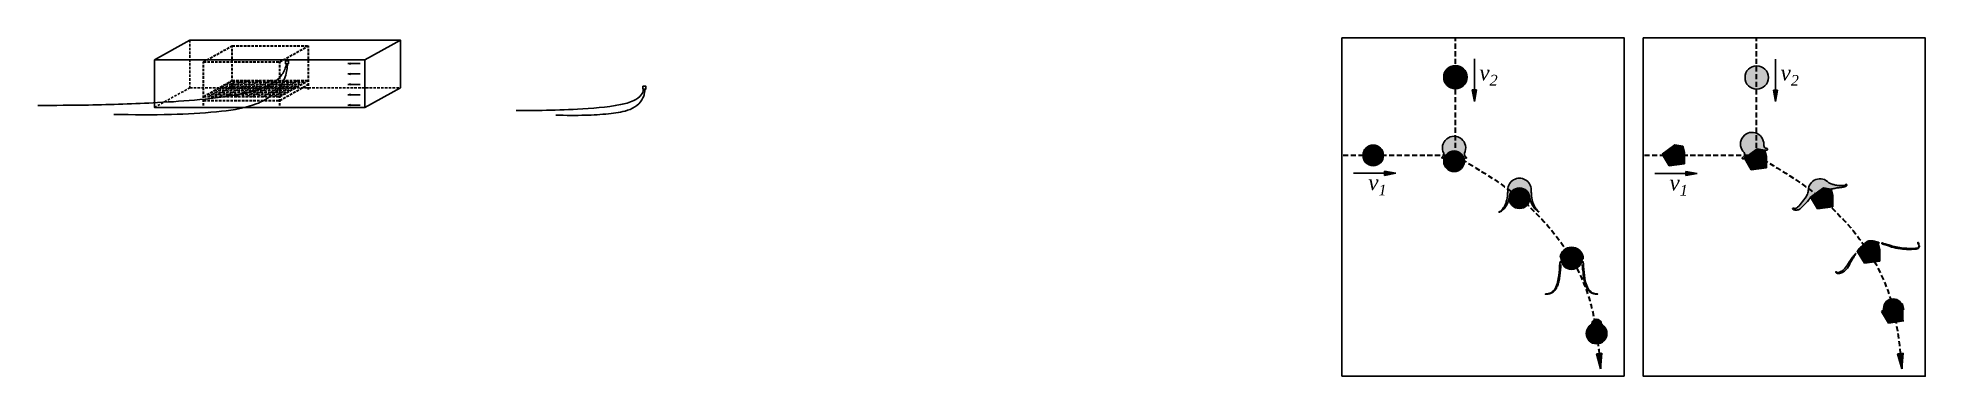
# Model space of a CAD drawing. Header units: millimetres. Extents: x -168 to 2937, y -666 to 1342.
# Drawn here: x -168 to 1684, y -217 to 115 of the extents above; entities that cross this region are included whole.
import ezdxf

# ---------------------------------------------------------------- set-up
doc = ezdxf.new("R2010")
doc.units = ezdxf.units.MM
doc.linetypes.add('CENTER', pattern=[2, 1.25, -0.25, 0.25, -0.25])
doc.linetypes.add('DASHED', pattern=[0.75, 0.5, -0.25])
doc.styles.add('说明', font='', dxfattribs={"height": 3})
doc.styles.get('说明').set_extended_font_data('SimSun')

msp = doc.modelspace()

# ---------------------------------------------------------------- texts
at = {"ltscale": 5, "char_height": 15, "attachment_point": 1, "style": '说明'}
for s, insert in [('\\A1;{\\fTimes New Roman|b0|i1|c0|p18;v\\fTimes New Roman|b0|i1|c186|p18;\\H0.7x;\\S^ 2;}', (1246.26413976799, 88.24180870275055)), ('\\A1;{\\fTimes New Roman|b0|i1|c0|p18;v\\fTimes New Roman|b0|i1|c186|p18;\\H0.7x;\\S^ 2;}', (1541.738695066361, 88.03048489680273)), ('\\A1;{\\fTimes New Roman|b0|i1|c0|p18;v\\H0.7x;\\S^ 1;}', (1137.286200296744, -19.65973965048943)), ('\\A1;{\\fTimes New Roman|b0|i1|c0|p18;v\\H0.7x;\\S^ 1;}', (1432.760755595115, -19.87106345643724))]:
    msp.add_mtext_dynamic_manual_height_columns(s, width=58.52361568734432, gutter_width=15, heights=[0], dxfattribs=dict(at, insert=insert))

# ---------------------------------------------------------------- hatches: boundary and pattern name
for color, points in [(256, [(136.273162167924, 89.62621824291519), (138.7681830021109, 89.62621824291519), (138.7681830021109, 90.07467754495896)]), (256, [(138.7681830021109, 89.17775894087141), (136.273162167924, 89.62621824291519), (138.7681830021109, 89.62621824291519)]), (256, [(136.273162167924, 79.45353776362528), (138.7681830021109, 79.45353776362528), (138.7681830021109, 79.90199706566905)]), (256, [(138.7681830021109, 79.0050784615815), (136.273162167924, 79.45353776362528), (138.7681830021109, 79.45353776362528)]), (256, [(136.273162167924, 69.28085728433537), (138.7681830021109, 69.28085728433537), (138.7681830021109, 69.72931658637914)]), (256, [(138.7681830021109, 68.8323979822916), (136.273162167924, 69.28085728433537), (138.7681830021109, 69.28085728433537)]), (256, [(136.273162167924, 59.10817680504546), (138.7681830021109, 59.10817680504546), (138.7681830021109, 59.55663610708923)]), (256, [(138.7681830021109, 58.65971750300169), (136.273162167924, 59.10817680504546), (138.7681830021109, 59.10817680504546)]), (7, [(1241.349788008998, 52.55176302178823), (1241.349788008998, 63.77935677562981), (1239.331721149801, 63.77935677562981)]), (7, [(1243.367854868195, 63.77935677562981), (1241.349788008998, 52.55176302178823), (1241.349788008998, 63.77935677562981)]), (7, [(1536.824343307369, 52.34043921584042), (1536.824343307369, 63.56803296968199), (1534.806276448172, 63.56803296968199)]), (7, [(1538.842410166565, 63.56803296968199), (1536.824343307369, 52.34043921584042), (1536.824343307369, 63.56803296968199)]), (256, [(136.273162167924, 48.93549632575556), (138.7681830021109, 48.93549632575556), (138.7681830021109, 49.38395562779933)]), (256, [(138.7681830021109, 48.48703702371179), (136.273162167924, 48.93549632575556), (138.7681830021109, 48.93549632575556)]), (7, [(1153.254127352208, -16.06621893293732), (1164.48172110605, -18.08428579213387), (1153.254127352208, -18.08428579213387)]), (7, [(1164.48172110605, -18.08428579213387), (1153.254127352208, -18.08428579213387), (1153.254127352208, -20.1023526513311)]), (7, [(1448.728682650579, -16.27754273888513), (1459.956276404421, -18.29560959808168), (1448.728682650579, -18.29560959808168)]), (7, [(1459.956276404421, -18.29560959808168), (1448.728682650579, -18.29560959808168), (1448.728682650579, -20.31367645727892)]), (1, [(1361.110275494834, -195.4286035727396), (1365.269262464528, -210.0589705160569), (1363.787823579377, -195.1623272197121)]), (1, [(1365.269262464528, -210.0589705160569), (1363.787823579377, -195.1623272197121), (1366.465371663922, -194.8960508666845)]), (1, [(1656.58275357558, -195.4286035727396), (1660.741740545274, -210.0589705160569), (1659.260301660123, -195.1623272197121)]), (1, [(1660.741740545274, -210.0589705160569), (1659.260301660123, -195.1623272197121), (1661.937849744667, -194.8960508666845)])]:
    msp.add_hatch(color=color).paths.add_polyline_path(points)
h = msp.add_hatch(color=151)
h.set_gradient(color1=(61, 117, 240), one_color=1, tint=1, name='SPHERICAL')
h.paths.add_polyline_path([(1234.17560123061, 76.32713006681706, 1), (1211.283112512018, 76.32713006681706, 1)])
h = msp.add_hatch(color=151)
h.set_gradient(color1=(61, 117, 240), one_color=1, tint=1, name='SPHERICAL')
h.paths.add_polyline_path([(1529.370614128577, 78.98039066021141, 1), (1507.258168047257, 73.055378590045, 1)])
at = {"ltscale": 5}
h = msp.add_hatch(color=256, dxfattribs=at)
h.set_gradient(color1=(68, 128, 238), one_color=1, tint=1, name='SPHERICAL')
edge = h.paths.add_edge_path()
edge.add_spline(control_points=[(1506.18577173331, 2.193243525523826), (1506.347657254577, 1.619240012069772), (1506.648841108276, 0.5513212206569673), (1506.543550950978, -1.259338054075901), (1505.238877540619, -1.980515797791875), (1504.481437535548, -2.632626453016409), (1503.869849315161, -3.275547788808647), (1504.271596375816, -3.89680688666891), (1504.90910481753, -4.032248410740282), (1505.569791753669, -3.79416857617435), (1506.009590925546, -3.503302214839523), (1506.218094924764, -3.365405639642489)], knot_values=[0, 0, 0, 0, 1.812818347620633, 3.372701966913912, 4.907017016528528, 5.868919928585414, 6.56023384322092, 7.201159963028712, 7.619065053653676, 8.454868247370998, 9.208313753587117, 9.208313753587117, 9.208313753587117, 9.208313753587117], degree=3, periodic=0)
edge.add_line((1506.218094924764, -3.365405639642489), (1506.222086512442, -3.371987796561029))
edge.add_line((1506.222086512442, -3.371987796561029), (1510.497382303509, -0.2540531094700498))
edge.add_arc((1513.857705071097, 10.68782702286347), 11.44624435929642, 227.9130432133404, 252.927936298361, ccw=False)
h.paths.add_polyline_path([(1525.303949430393, 10.68782702286347, 1), (1502.411460711801, 10.68782702286347, 0.3294019555928284), (1510.497382303509, -0.2540531094700498), (1518.875208773287, 5.855820225406205), (1523.834530751544, 5.077171154366084, 0.1287773180685947)])
edge = h.paths.add_edge_path()
edge.add_spline(control_points=[(1526.452024758851, 4.666205847782066), (1526.819928302662, 4.638982516722336), (1527.590979611391, 4.581927928924289), (1529.156661554463, 4.773222844946298), (1528.700867456983, 7.107235762515234), (1526.317984517828, 6.160107467788315), (1525.576120654417, 8.332876454860594), (1525.388545834615, 9.461952309679535), (1525.287328695094, 10.07121227563334)], knot_values=[0, 0, 0, 0, 1.157531354853849, 2.425951261056106, 3.782001794330819, 5.889188258887334, 7.541224609760357, 9.47752481228938, 9.47752481228938, 9.47752481228938, 9.47752481228938], degree=3, periodic=0)
edge.add_arc((1513.857705071097, 10.68782702286347), 11.44624435929643, 330.6479555072956, 356.911953678209, ccw=False)
edge.add_line((1523.834530751544, 5.077171154366084), (1526.452024758852, 4.66620584778201))
h = msp.add_hatch(color=151)
h.set_gradient(color1=(52, 60, 57), one_color=1, tint=1, name='SPHERICAL')
h.paths.add_polyline_path([(1131.987812735838, -0.4927382157488864, 1), (1152.256668602553, -0.4927382157488864, 1)])
h = msp.add_hatch(color=151)
h.set_gradient(color1=(61, 117, 240), one_color=1, tint=1, name='SPHERICAL')
edge = h.paths.add_edge_path()
edge.add_arc((1221.487042652957, 6.808546154874648), 11.44624435929633, 90.00000000000114, 207.4636037954918)
edge.add_spline(control_points=[(1211.330744563548, 1.529709251561258), (1211.296625347189, 1.065379294573063), (1211.22963186011, 0.2427456379742807), (1210.877381817872, -0.9708973553407532), (1210.400412863486, -2.10929465137076), (1209.356978063487, -2.449274266420275), (1209.30069186151, -3.195406941999522), (1209.858461006266, -3.479872585111707), (1210.678550248305, -3.328915635806993), (1211.366692126471, -3.347421757341749), (1211.784982375301, -3.372006760014528)], knot_values=[6.516171785898566, 6.516171785898566, 6.516171785898566, 6.516171785898566, 7.903526105270348, 8.984912324884782, 10.33517913637245, 11.40285272537325, 11.80803719830887, 12.22561246474938, 13.03645146845715, 14.2890016822963, 14.2890016822963, 14.2890016822963, 14.2890016822963], degree=3, periodic=0)
edge.add_arc((1221.487042652957, -6.300599579977643), 10.13442793335742, 90, 163.2034199015666, ccw=False)
edge.add_line((1221.487042652957, 3.833828353379772), (1221.487042652957, 18.25479051417096))
edge = h.paths.add_edge_path()
edge.add_line((1221.487042652957, 18.25479051417096), (1221.487042652957, 3.833828353379772))
edge.add_arc((1221.487042652957, -6.300599579977643), 10.13442793335742, 16.796580098436323, 90, ccw=False)
edge.add_spline(control_points=[(1231.189102930613, -3.372006760014074), (1231.607393179444, -3.347421757341067), (1232.295535057609, -3.328915635806084), (1233.115624299649, -3.479872585110797), (1233.673393444405, -3.195406941998613), (1233.617107242428, -2.449274266419366), (1232.573672442429, -2.109294651369964), (1232.096703488043, -0.9708973553399574), (1231.744453445804, 0.2427456379750765), (1231.677459958726, 1.065379294573972), (1231.643340742367, 1.529709251562053)], knot_values=[6.516171785898374, 6.516171785898374, 6.516171785898374, 6.516171785898374, 7.768721999739087, 8.579561003446857, 8.997136269887367, 9.402320742822983, 10.46999433182378, 11.82026114331146, 12.90164736292589, 14.28900168229786, 14.28900168229786, 14.28900168229786, 14.28900168229786], degree=3, periodic=0)
edge.add_arc((1221.487042652957, 6.808546154874648), 11.44624435929633, 332.5363962045107, 450.0000000000011)
h = msp.add_hatch(color=151)
h.set_gradient(color1=(52, 60, 57), one_color=1, tint=1, name='SPHERICAL')
h.paths.add_polyline_path([(1211.352614719599, -6.300599579977643, 1), (1231.621470586314, -6.300599579977643, 1)])
for points in [[(1447.423158721404, 2.258899521769987), (1445.766616158887, 8.588239514008592), (1438.189800173323, 9.77785389163273), (1425.536677912478, 0.5500458696654935), (1432.376205338006, -10.72838426896465), (1447.423158721404, -8.67775931997403)], [(1528.108567321368, -1.663134144456538), (1526.452024758851, 4.666205847782066), (1518.875208773287, 5.855820225406205), (1506.222086512442, -3.371987796561032), (1513.06161393797, -14.65041793519117), (1528.108567321368, -12.59979298620055)], [(1592.970884943481, -39.9686306355126), (1591.314342380964, -33.63929064327399), (1583.7375263954, -32.44967626564986), (1571.084404134554, -41.67748428761709), (1577.923931560083, -52.95591442624723), (1592.970884943481, -50.90528947725662)], [(1639.157282052258, -93.34691858527897), (1637.500739489741, -87.01757859304037), (1629.923923504177, -85.82796421541623), (1617.270801243332, -95.05577223738347), (1624.11032866886, -106.3342023760136), (1639.157282052258, -104.283577427023)], [(1662.571406018526, -152.1527237004596), (1660.914863456009, -145.823383708221), (1653.338047470445, -144.6337693305969), (1640.6849252096, -153.8615773525641), (1647.524452635129, -165.1400074911943), (1662.571406018526, -163.0893825422037)]]:
    msp.add_hatch(color=256, dxfattribs=at).paths.add_polyline_path(points)
h = msp.add_hatch(color=151)
h.set_gradient(color1=(61, 117, 240), one_color=1, tint=1, name='SPHERICAL')
edge = h.paths.add_edge_path()
edge.add_spline(control_points=[(1274.185561453686, -34.27510827810097), (1274.10685285427, -35.73508012222005), (1273.896248862369, -39.64158971219031), (1273.209834845896, -44.6048951397549), (1271.621854001361, -49.33361602834744), (1269.707221561478, -52.68229009389809), (1267.76417427586, -54.62995312538312), (1266.858550683914, -55.53671100251388)], knot_values=[0, 0, 0, 0, 4.388875556807723, 11.74350349352159, 14.92363018966222, 19.32006269814245, 23.15354980542694, 23.15354980542694, 23.15354980542694, 23.15354980542694], degree=3, periodic=0)
edge.add_spline(control_points=[(1266.858550683914, -55.536711002514), (1266.857743861705, -55.53884922358334), (1266.856937387418, -55.54098746783684), (1266.856131299949, -55.54312573786611)], knot_values=[0.06132362243088227, 0.06132362243088227, 0.06132362243088227, 0.06132362243088227, 0.06817903491146154, 0.06817903491146154, 0.06817903491146154, 0.06817903491146154], degree=3, periodic=0)
edge.add_line((1266.856131299949, -55.54312573786576), (1266.998325921014, -55.77366341709337))
edge.add_spline(control_points=[(1266.998325921014, -55.77366341709337), (1267.616919688345, -55.31534901086543), (1268.827088562303, -54.41382959027494), (1270.559618645203, -52.93232897308663), (1271.838898292329, -51.18541848558671), (1273.069388892759, -49.47511446014751), (1274.028387022881, -47.16986255872355), (1274.990740313754, -44.89067688767609), (1275.363521348914, -43.14118569604496), (1275.497377879625, -42.51298629925846)], knot_values=[0.1895379680071209, 0.1895379680071209, 0.1895379680071209, 0.1895379680071209, 2.501062672533097, 4.719677324219342, 6.988127200360685, 8.975374004800837, 11.01697941793548, 14.45045649582578, 16.37404876603332, 16.37404876603332, 16.37404876603332, 16.37404876603332], degree=3, periodic=0)
edge.add_arc((1285.631805812982, -42.51298629925789), 10.13442793335741, 0, 180, ccw=False)
edge.add_spline(control_points=[(1295.76623374634, -42.51298629925846), (1295.90009027705, -43.14118569604496), (1296.27287131221, -44.89067688767609), (1297.235224603083, -47.16986255872355), (1298.194222733206, -49.47511446014751), (1299.424713333636, -51.18541848558671), (1300.703992980761, -52.93232897308663), (1302.434140228583, -54.41179200854761), (1303.641696474276, -55.31162708167558), (1304.257778866252, -55.76810149615103)], knot_values=[0.1988884070354224, 0.1988884070354224, 0.1988884070354224, 0.1988884070354224, 2.122480677242963, 5.555957755133262, 7.597563168267907, 9.58480997270806, 11.8532598488494, 14.07187450053565, 16.37404876603332, 16.37404876603332, 16.37404876603332, 16.37404876603332], degree=3, periodic=0)
edge.add_line((1304.257778866252, -55.76810149615092), (1304.405453257696, -55.53775078308384))
edge.add_spline(control_points=[(1304.405453257696, -55.53775078308406), (1304.405322495066, -55.53740418894422), (1304.405191723129, -55.53705759542454), (1304.40506094205, -55.536711002514)], knot_values=[0.06132362243088228, 0.06132362243088228, 0.06132362243088228, 0.06132362243088228, 0.06243484399656621, 0.06243484399656621, 0.06243484399656621, 0.06243484399656621], degree=3, periodic=0)
edge.add_spline(control_points=[(1304.383353496556, -55.47933371848326), (1304.390598591764, -55.49845886144563), (1304.397843686972, -55.51758400440799), (1304.40506094205, -55.536711002514)], knot_values=[0, 0, 0, 0, 0.06132362243088227, 0.06132362243088227, 0.06132362243088227, 0.06132362243088227], degree=3, periodic=0)
edge.add_spline(control_points=[(1304.40506094205, -55.53671100251388), (1303.499437350104, -54.62995312538312), (1301.556390064487, -52.68229009389809), (1299.641757624604, -49.33361602834744), (1298.053776780069, -44.6048951397549), (1297.367362763596, -39.64158971219031), (1297.156758771695, -35.73508012222005), (1297.078050172279, -34.27510827810097)], knot_values=[0, 0, 0, 0, 3.833487107284494, 8.229919615764722, 11.41004631190535, 18.76467424861922, 23.15354980542694, 23.15354980542694, 23.15354980542694, 23.15354980542694], degree=3, periodic=0)
edge.add_arc((1285.631805812982, -34.27510827810097), 11.44624435929632, 0, 180)
edge = h.paths.add_edge_path()
edge.add_spline(control_points=[(1266.351482820094, -55.7482539075183), (1266.280981688249, -55.75202403325939), (1266.114573973519, -55.7603451214256), (1265.807106275291, -55.72893588389861), (1265.632609675198, -55.97962911574059), (1265.225008885748, -56.14229478091529), (1265.684184371086, -56.46451552225285), (1266.010411490317, -56.13373904775854), (1266.430795002637, -56.14695241156592), (1266.560225044682, -55.77137991691889), (1266.413804351941, -55.75394698661133), (1266.351482820064, -55.74825390754752)], knot_values=[0.01079668500507544, 0.01079668500507544, 0.01079668500507544, 0.01079668500507544, 0.2262363860270719, 0.5180439183815571, 0.8454294520123344, 1.144447985954609, 1.438247578027268, 1.927142122641175, 2.365924582066874, 2.589448993959059, 2.746207532359739, 2.746207532359739, 2.746207532359739, 2.746207532359739], degree=3, periodic=0)
edge = h.paths.add_edge_path()
edge.add_spline(control_points=[(1266.997336456463, -55.7743965064986), (1266.997555265361, -55.77397113576428), (1266.997773291853, -55.77354552614925), (1266.997990547019, -55.77311968103614)], knot_values=[0.7589054901049456, 0.7589054901049456, 0.7589054901049456, 0.7589054901049456, 0.7603815877751204, 0.7603815877751204, 0.7603815877751204, 0.7603815877751204], degree=3, periodic=0)
edge.add_line((1266.997990547019, -55.77311968103625), (1266.856131299949, -55.54312573786576))
edge.add_spline(control_points=[(1266.856131299949, -55.54312573786611), (1266.850097205424, -55.55913209445289), (1266.823704768469, -55.62940079386881), (1266.783715564349, -55.73898363090844), (1266.732412432515, -55.8450895850544), (1266.760246816003, -55.96264178503073), (1266.916012396299, -55.89694193164105), (1266.974874535634, -55.81806312081831), (1266.997336456463, -55.7743965064986)], knot_values=[0.06817903491146154, 0.06817903491146154, 0.06817903491146154, 0.06817903491146154, 0.1194963031773979, 0.2934440612063773, 0.4192323021146275, 0.4684394448163596, 0.6073760536280269, 0.7589054901049456, 0.7589054901049456, 0.7589054901049456, 0.7589054901049456], degree=3, periodic=0)
edge = h.paths.add_edge_path()
edge.add_spline(control_points=[(1304.266275169502, -55.7743965064986), (1304.28873709033, -55.81806312081831), (1304.347599229665, -55.89694193164105), (1304.503364809962, -55.96264178503073), (1304.53119919345, -55.8450895850544), (1304.479896061615, -55.73898363090844), (1304.439252524821, -55.62760771915403), (1304.412167946023, -55.55554846445973), (1304.405453257696, -55.53775078308406)], knot_values=[0.06243484399656618, 0.06243484399656618, 0.06243484399656618, 0.06243484399656618, 0.2139642804734848, 0.3529008892851522, 0.4021080319868843, 0.5278962728951344, 0.7018440309241138, 0.7589054901049456, 0.7589054901049456, 0.7589054901049456, 0.7589054901049456], degree=3, periodic=0)
edge.add_line((1304.405453257696, -55.53775078308384), (1304.260802880348, -55.76338447110227))
edge.add_spline(control_points=[(1304.260802880348, -55.76338447110182), (1304.262573930888, -55.76707134529404), (1304.264395686705, -55.77074273837157), (1304.266275169502, -55.7743965064986)], knot_values=[0.7589054901049456, 0.7589054901049456, 0.7589054901049456, 0.7589054901049456, 0.7715845913801368, 0.7715845913801368, 0.7715845913801368, 0.7715845913801368], degree=3, periodic=0)
edge = h.paths.add_edge_path()
edge.add_spline(control_points=[(1304.91212880587, -55.7482539075183), (1304.982629937715, -55.7520240332595), (1305.149037652445, -55.7603451214256), (1305.456505350674, -55.72893588389884), (1305.631001950766, -55.97962911574048), (1306.038602740217, -56.14229478091529), (1305.579427254878, -56.46451552225319), (1305.253200135647, -56.13373904775877), (1304.832816623328, -56.14695241156592), (1304.703386581282, -55.77137991691923), (1304.849807274023, -55.75394698661133), (1304.9121288059, -55.74825390754752)], knot_values=[0.01079668500434229, 0.01079668500434229, 0.01079668500434229, 0.01079668500434229, 0.2262363860268662, 0.5180439183811691, 0.8454294520120744, 1.144447985954322, 1.438247578027152, 1.927142122640951, 2.365924582066726, 2.589448993958898, 2.746207532359041, 2.746207532359041, 2.746207532359041, 2.746207532359041], degree=3, periodic=0)
h = msp.add_hatch(color=151)
h.set_gradient(color1=(52, 60, 57), one_color=1, tint=1, name='SPHERICAL')
h.paths.add_polyline_path([(1275.497377879625, -42.51298629925846, 1), (1295.76623374634, -42.51298629925846, 1)])
h = msp.add_hatch(color=256, dxfattribs=at)
h.set_gradient(color1=(68, 128, 238), one_color=1, tint=1, name='SPHERICAL')
edge = h.paths.add_edge_path()
edge.add_line((1583.7375263954, -32.44967626564986), (1591.314342380964, -33.63929064327397))
edge.add_spline(control_points=[(1591.314342380964, -33.63929064327399), (1592.484316768805, -33.36499705116464), (1594.970529312455, -32.78211918953563), (1598.59933396812, -32.21463355018876), (1602.381212012607, -31.81074284958573), (1604.871233097311, -31.36262730529572), (1606.990720578415, -30.24475197889429), (1606.591009407684, -29.34060303800274), (1606.463606055156, -28.7656900950691), (1605.979379091815, -28.66326830409018), (1605.666701586511, -29.58107096908033), (1603.284205098579, -30.2536138597073), (1599.886986984039, -30.21431955816191), (1595.842951574274, -29.76133124673906), (1592.257379443964, -28.76302333257098), (1590.099315055355, -27.82214029346864), (1588.969208480569, -27.329431125843)], knot_values=[0, 0, 0, 0, 3.59949483329432, 7.648978728379372, 11.08512783948279, 14.74465974192553, 16.01587967249048, 16.84299486004084, 17.37681035326708, 17.63605819142543, 18.06211837327594, 19.7799793914217, 24.43049386845184, 28.51158328284849, 31.87200057913819, 35.56634448070089, 35.56634448070089, 35.56634448070089, 35.56634448070089], degree=3, periodic=0)
edge.add_arc((1580.381616725644, -34.89711094091572), 11.44624435929641, 41.38760642859734, 179.9999999999999)
edge.add_spline(control_points=[(1568.935372366347, -34.89711094091572), (1568.611131375354, -36.54234909923296), (1567.800166447874, -40.65728361032444), (1563.006061630047, -45.71743969930736), (1559.965252734914, -50.46112559708895), (1556.011470958693, -53.35305364429107), (1554.165528193529, -51.90043312855099), (1552.956237689822, -53.05557916888983), (1554.960364460562, -54.29653281344489), (1557.076032132634, -54.37144313450435), (1560.623168400822, -53.66221468648619), (1564.278756505726, -49.39135305520022), (1568.580764806507, -45.97151079424901), (1570.570903842195, -42.55819575506172), (1571.084404134554, -41.67748428761709)], knot_values=[0, 0, 0, 0, 4.962384922444637, 12.41150946533663, 19.87223979919835, 23.08948228959864, 24.74046557878703, 25.44031566594234, 27.01497201734206, 29.51762761520648, 32.57893451890985, 37.14157248387832, 45.89133321796434, 48.93405759136629, 48.93405759136629, 48.93405759136629, 48.93405759136629], degree=3, periodic=0)
edge.add_line((1571.084404134554, -41.67748428761709), (1583.7375263954, -32.44967626564986))
at = {"linetype": 'CENTER', "ltscale": 5}
h = msp.add_hatch(color=51, dxfattribs=at)
h.set_gradient(color1=(61, 117, 240), one_color=1, tint=1, name='SPHERICAL')
edge = h.paths.add_edge_path()
edge.add_spline(control_points=[(1325.472139418672, -100.2216294571136), (1325.349149570747, -100.9961023000412), (1325.199221905094, -101.9402038450926), (1326.093391597283, -102.5300208540288), (1326.415560278722, -102.6965253988362), (1326.608148331015, -102.7890041489949)], knot_values=[0, 0, 0, 0, 2.013426941492492, 2.45441722543192, 3.097700441788237, 3.097700441788237, 3.097700441788237, 3.097700441788237], degree=3, periodic=0)
edge.add_spline(control_points=[(1326.608148331014, -102.789004148995), (1326.616192089588, -102.6528748795309), (1326.624216654734, -102.5167435813903), (1326.632241219881, -102.3806122832498)], knot_values=[41.81872243947659, 41.81872243947659, 41.81872243947659, 41.81872243947659, 42.22758642692062, 42.22758642692062, 42.22758642692062, 42.22758642692062], degree=3, periodic=0)
edge.add_arc((1336.766669153238, -102.3806122832478), 10.13442793335742, 0, 180, ccw=False)
edge.add_spline(control_points=[(1346.901097086596, -102.3806122832498), (1346.909121651742, -102.5167435813922), (1346.917146216888, -102.6528748795347), (1346.925189975462, -102.7890041490005)], knot_values=[41.81872243947105, 41.81872243947105, 41.81872243947105, 41.81872243947105, 42.22758642692062, 42.22758642692062, 42.22758642692062, 42.22758642692062], degree=3, periodic=0)
edge.add_spline(control_points=[(1346.925189975462, -102.789004148995), (1347.117778027755, -102.6965253988361), (1347.439946709193, -102.5300208540287), (1348.334116401383, -101.9402038450926), (1348.184188735729, -100.9961023000412), (1348.061198887804, -100.2216294571136)], knot_values=[0, 0, 0, 0, 0.6432832163560978, 1.084273500295526, 3.097700441788018, 3.097700441788018, 3.097700441788018, 3.097700441788018], degree=3, periodic=0)
edge.add_arc((1336.766669153238, -102.0790760936924), 11.44624435929636, 9.33900729701037, 172.4635992491085)
h = msp.add_hatch(color=151)
h.set_gradient(color1=(52, 60, 57), one_color=1, tint=1, name='SPHERICAL')
h.paths.add_polyline_path([(1326.632241219881, -102.3806122832498, 1), (1346.901097086596, -102.3806122832498, 1)])
at = {"ltscale": 5}
h = msp.add_hatch(color=256, dxfattribs=at)
h.set_gradient(color1=(68, 128, 238), one_color=1, tint=1, name='SPHERICAL')
edge = h.paths.add_edge_path()
edge.add_spline(control_points=[(1614.711779461618, -98.51868886787675), (1614.803523270745, -98.47944339576483), (1615.012596594373, -98.35047076274775), (1615.170028258227, -97.84987324579966), (1615.32428792926, -97.39910661771204), (1615.562066557595, -97.11230220513313), (1615.578052682607, -96.69818099328079), (1615.004798719303, -97.23214509742097), (1614.657316437934, -97.71993695408177), (1613.843290298221, -98.6401011447423), (1612.441937936932, -100.4634211522439), (1608.552422235181, -105.7512810764735), (1605.197955985799, -112.7164454440482), (1599.666125553273, -115.0971665752011), (1597.658388155772, -115.7280415669785), (1596.7846880108, -114.9799377919815), (1596.24239493737, -114.6158517946671), (1595.497343809432, -115.1140201064292), (1596.359539019272, -115.7890263483478), (1597.154679599325, -116.3157913335115), (1598.712629453742, -116.4873881955097), (1600.593941888848, -116.4447096321272), (1603.161151184985, -114.9753938577425), (1607.238327124297, -112.3486190809796), (1609.468260462862, -107.0979228575072), (1612.116329176116, -102.739997569815), (1613.734637783497, -100.2497124452748), (1614.513877238919, -98.87232687693619), (1614.711779461618, -98.5186888678767)], knot_values=[0.2416253327434649, 0.2416253327434649, 0.2416253327434649, 0.2416253327434649, 0.4398426881751445, 0.7520437936799206, 1.225060360504775, 1.377127263806531, 1.527998269847219, 1.815989240292576, 2.311132356773794, 3.074338884808173, 4.101995781663767, 6.997972567788008, 16.26370167663839, 17.95526860929146, 19.35226278395657, 19.90840308197157, 20.19604877666119, 20.58587956864591, 21.12636661991543, 21.75681720830566, 22.69018762586683, 24.10014133058093, 25.47849191405642, 28.49510909741259, 33.63970312095778, 36.40183872820337, 38.75640981781866, 39.5669131822231, 39.5669131822231, 39.5669131822231, 39.5669131822231], degree=3, periodic=0)
edge = h.paths.add_edge_path()
edge.add_spline(control_points=[(1641.431031416182, -87.45781208339473), (1641.27306560631, -87.37118872530787), (1640.952446340631, -87.17938758572836), (1641.003891306423, -85.95171166787269), (1642.951702461889, -87.14090117800673), (1646.066059144687, -87.78188283828216), (1653.961435866671, -90.61243115454856), (1663.738723477236, -91.72465613049418), (1672.04898298124, -92.1836790889739), (1676.105261900092, -91.31878905428805), (1677.49032936776, -90.50562355479703), (1677.516356523166, -88.43015921112747), (1678.243750277154, -89.87788841169107), (1677.768183387572, -91.04309331454446), (1675.951798332081, -92.5046194605605), (1672.784159633628, -92.5644140529101), (1667.819304744623, -93.0008899565904), (1661.013810299356, -92.69870825207958), (1652.707773515991, -91.4615997710426), (1646.261203205397, -88.8142774851333), (1642.443593722063, -87.74131056051142), (1641.431031416182, -87.45781208339471)], knot_values=[0.02650214449940622, 0.02650214449940622, 0.02650214449940622, 0.02650214449940622, 0.3668574997350582, 0.7424949367487237, 1.894262582381526, 3.12743490577737, 8.12242620322511, 17.58464728776416, 23.17580160712411, 24.67992875881717, 25.67628525251004, 26.50836299837643, 26.87204994215041, 28.05937614435399, 28.88171169764193, 31.40152650018397, 34.03913014757348, 38.99145816997297, 44.92134597814604, 50.74911677990956, 52.85198639205628, 52.85198639205628, 52.85198639205628, 52.85198639205628], degree=3, periodic=0)
edge = h.paths.add_edge_path()
edge.add_spline(control_points=[(1676.819615040473, -87.5191219164496), (1676.699707682839, -87.36746656241077), (1676.444289140481, -87.00298345852359), (1676.380329847365, -86.47896614144064), (1676.370559120469, -85.69267538553053), (1676.900593427264, -86.04751863114602), (1677.22918578912, -86.33373889849814), (1677.283415447103, -87.0680044167719), (1677.477688693828, -87.53557628971917), (1677.575839790786, -88.79526744108658), (1677.278118997103, -88.10874371566574), (1676.811896209328, -88.04295643873209), (1676.799378902027, -87.73858003250125), (1676.819615040474, -87.51912191644941)], knot_values=[0.1868898004369511, 0.1868898004369511, 0.1868898004369511, 0.1868898004369511, 0.5621418679398663, 1.07692809335365, 1.35700434055612, 1.70783844608255, 1.903242181271047, 2.282936180767239, 2.987280167654283, 3.401668235215446, 3.696559708100472, 3.902571742792467, 4.267062218152997, 4.267062218152997, 4.267062218152997, 4.267062218152997], degree=3, periodic=0)
h = msp.add_hatch(color=256, dxfattribs=at)
h.set_gradient(color1=(68, 128, 238), one_color=1, tint=1, name='SPHERICAL')
edge = h.paths.add_edge_path()
edge.add_line((1629.923923504177, -85.82796421541623), (1637.488614867077, -86.97125267250227))
edge.add_spline(control_points=[(1637.488614867077, -86.97125267250227), (1637.726488876398, -86.94346931915618), (1638.174337223204, -86.89116125531879), (1639.255505361314, -85.7725513275559), (1635.905100808865, -85.53082013705269), (1634.012904152591, -84.54688987457126), (1631.149664395277, -84.40299718789737), (1627.939925120137, -84.07533932340077), (1624.707495876843, -86.37717166304787), (1622.142604053848, -89.09978654119496), (1619.358066544558, -91.17720697740808), (1618.183191346685, -92.94067102691884), (1617.351182564732, -93.98674939184463), (1617.197646097716, -94.39235723016479), (1616.819133617482, -94.69078526559713), (1617.06893982042, -94.89265054069226), (1617.270801243332, -95.05577223738347)], knot_values=[0, 0, 0, 0, 0.7208841939292309, 1.357217610332115, 3.759362072122288, 6.271724954901459, 9.23753533509026, 11.82494156879094, 15.81942282403566, 20.30147637166521, 23.27190160786705, 26.08835187345194, 26.62385453625799, 27.25407506290964, 27.38614164799694, 27.94218025679683, 27.94218025679683, 27.94218025679683, 27.94218025679683], degree=3, periodic=0)
edge.add_line((1617.270801243332, -95.05577223738347), (1629.923923504177, -85.82796421541623))
at = {"linetype": 'CENTER', "ltscale": 5}
h = msp.add_hatch(color=51, dxfattribs=at)
h.set_gradient(color1=(61, 117, 240), one_color=1, tint=1, name='SPHERICAL')
edge = h.paths.add_edge_path()
edge.add_spline(control_points=[(1312.248136620865, -136.4665529377594), (1311.975782931069, -136.5050324589757), (1311.606873003082, -136.557153938995), (1311.18425030317, -136.5654083176228), (1311.004884983596, -136.8358341138264), (1311.256772670872, -136.8504371112156), (1311.618720525345, -136.9132529628521), (1312.934406572973, -136.7046958290051), (1314.744349841638, -136.7061421416581), (1317.098101965181, -135.8426835413197), (1319.252637451731, -134.4273111917912), (1321.208422363564, -132.2989800784771), (1322.26160066613, -129.9111966112201), (1323.403167471665, -127.5023861207468), (1324.194232961568, -124.970950123688), (1325.024677845181, -121.2645050200094), (1325.364925674808, -116.5922981446071), (1325.990775212484, -112.1555303788967), (1326.232284525171, -109.5004458387865), (1326.290086125302, -108.7918393123349)], knot_values=[0, 0, 0, 0, 0.8164195989445789, 1.105860896096537, 1.303911758140238, 1.425673325373515, 1.693107393476993, 2.522138005535738, 5.22580941640939, 7.196489877776484, 9.907599498205293, 12.91875090302198, 15.7048283823105, 17.68729788882492, 20.91913111507809, 23.63001682145261, 29.06933972899799, 34.93725408902328, 37.07057831104905, 37.07057831104905, 37.07057831104905, 37.07057831104905], degree=3, periodic=0)
edge.add_spline(control_points=[(1326.290086125302, -108.791839312335), (1326.251959386503, -108.4274874608641), (1326.187962932128, -107.8159159660672), (1326.234310329556, -106.9357468281138), (1326.120330231759, -106.1528355898287), (1326.257717274926, -105.2946361399765), (1325.910497719603, -104.8164377218451), (1326.137153425062, -104.2604232480582), (1325.848428750473, -104.3101146569618), (1325.837694451401, -104.7484163149425), (1325.450136901384, -105.2199286249316), (1325.235679983038, -106.4454944592546), (1325.116925335261, -107.4249381443357), (1325.03359809362, -108.112189903729)], knot_values=[0, 0, 0, 0, 1.098306122711514, 1.843527662888741, 2.625075998681957, 3.498461655958519, 4.241235700781304, 4.520935866320784, 4.60332076563318, 4.962820892458677, 5.572178882088306, 6.464798345777119, 8.56428927265578, 8.56428927265578, 8.56428927265578, 8.56428927265578], degree=3, periodic=0)
edge.add_spline(control_points=[(1325.033598093637, -108.1121899034492), (1325.001668664195, -108.6241804717932), (1324.717370653861, -113.1059631103383), (1324.197400823599, -119.965425835344), (1322.37233444288, -128.3402362687751), (1319.263639292785, -133.9460872923689), (1315.130295477, -136.1438403270564), (1312.913515824716, -136.3920510554204), (1312.248136620865, -136.4665529377594)], knot_values=[4.778250669458277, 4.778250669458277, 4.778250669458277, 4.778250669458277, 6.316805975906889, 18.24439846476466, 25.35636728493469, 32.0125223663961, 36.68875646200289, 38.69434368656323, 38.69434368656323, 38.69434368656323, 38.69434368656323], degree=3, periodic=0)
edge = h.paths.add_edge_path()
edge.add_spline(control_points=[(1361.285201685611, -136.4665529377594), (1360.61982248176, -136.3920510554204), (1358.403042829476, -136.1438403270564), (1354.269699013691, -133.9460872923689), (1351.161003863597, -128.3402362687751), (1349.335937482878, -119.965425835344), (1348.815967652616, -113.1059631103383), (1348.531669642281, -108.6241804717932), (1348.499740212839, -108.1121899034492)], knot_values=[4.778250669458274, 4.778250669458274, 4.778250669458274, 4.778250669458274, 6.783837894018617, 11.4600719896254, 18.11622707108681, 25.22819589125684, 37.15578838011461, 38.69434368656323, 38.69434368656323, 38.69434368656323, 38.69434368656323], degree=3, periodic=0)
edge.add_spline(control_points=[(1348.499740212856, -108.112189903729), (1348.416412971215, -107.4249381443357), (1348.297658323438, -106.4454944592546), (1348.083201405092, -105.2199286249316), (1347.695643855076, -104.7484163149425), (1347.684909556002, -104.3101146569619), (1347.396184881415, -104.2604232480582), (1347.622840586872, -104.8164377218452), (1347.275621031551, -105.2946361399765), (1347.413008074718, -106.1528355898286), (1347.29902797692, -106.9357468281138), (1347.345375374347, -107.8159159660672), (1347.281378919973, -108.4274874608641), (1347.243252181175, -108.791839312335)], knot_values=[0, 0, 0, 0, 2.09949092687866, 2.992110390567474, 3.601468380197102, 3.960968507022599, 4.043353406334995, 4.323053571874475, 5.065827616697259, 5.939213273973822, 6.720761609767038, 7.465983149944265, 8.56428927265578, 8.56428927265578, 8.56428927265578, 8.56428927265578], degree=3, periodic=0)
edge.add_spline(control_points=[(1347.243252181174, -108.7918393123349), (1347.301053781305, -109.5004458387865), (1347.542563093992, -112.1555303788967), (1348.168412631668, -116.5922981446071), (1348.508660461295, -121.2645050200094), (1349.339105344908, -124.970950123688), (1350.130170834811, -127.5023861207468), (1351.271737640346, -129.9111966112201), (1352.324915942913, -132.2989800784771), (1354.280700854745, -134.4273111917912), (1356.435236341296, -135.8426835413197), (1358.788988464838, -136.7061421416581), (1360.598931733503, -136.7046958290051), (1361.914617781131, -136.9132529628521), (1362.276565635604, -136.8504371112156), (1362.52845332288, -136.8358341138264), (1362.349088003306, -136.5654083176228), (1361.926465303395, -136.557153938995), (1361.557555375407, -136.5050324589757), (1361.285201685611, -136.4665529377594)], knot_values=[0, 0, 0, 0, 2.13332422202577, 8.001238582051066, 13.44056148959645, 16.15144719597096, 19.38328042222413, 21.36574992873856, 24.15182740802708, 27.16297881284376, 29.87408843327257, 31.84476889463966, 34.54844030551332, 35.37747091757206, 35.64490498567554, 35.76666655290882, 35.96471741495252, 36.25415871210448, 37.07057831104905, 37.07057831104905, 37.07057831104905, 37.07057831104905], degree=3, periodic=0)
at = {"ltscale": 5}
h = msp.add_hatch(color=256, dxfattribs=at)
h.set_gradient(color1=(68, 128, 238), one_color=1, tint=1, name='SPHERICAL')
h.paths.add_polyline_path([(1642.737786524004, -150.7337842607231, 1), (1661.378752351644, -150.7337842607231, 1)])
h = msp.add_hatch(color=151)
h.set_gradient(color1=(52, 60, 57), one_color=1, tint=1, name='SPHERICAL')
h.paths.add_polyline_path([(1351.175313705254, -175.4582894038239, 1), (1371.444169571969, -175.4582894038239, 1)])
h = msp.add_hatch(color=256, dxfattribs=at)
h.set_gradient(color1=(68, 128, 238), one_color=1, tint=1, name='SPHERICAL')
edge = h.paths.add_edge_path()
edge.add_spline(control_points=[(1358.167328464327, -162.6147392038576), (1358.409589224753, -163.8941137857418), (1358.645616542129, -165.1751948365884), (1358.875754031515, -166.4578882882513)], knot_values=[218.2407226026995, 218.2407226026995, 218.2407226026995, 218.2407226026995, 220.8485391830317, 220.8485391830317, 220.8485391830317, 220.8485391830317], degree=3, periodic=0)
edge.add_arc((1361.309741638612, -181.4634079655376), 15.20164190003613, 71.77871522126878, 99.21348238085199, ccw=False)
edge.add_arc((1361.309741638612, -166.2617660655014), 4.814100693532675, 350.889357610634, 360)
edge.add_arc((1361.309741638612, -166.2617660655014), 4.814100693532676, 0, 130.7494029637315)
edge = h.paths.add_edge_path()
edge.add_spline(control_points=[(1358.875754031515, -166.4578882882513), (1358.645616542129, -165.1751948365884), (1358.409589224753, -163.8941137857418), (1358.167328464327, -162.6147392038576)], knot_values=[218.2407226026995, 218.2407226026995, 218.2407226026995, 218.2407226026995, 220.8485391830317, 220.8485391830317, 220.8485391830317, 220.8485391830317], degree=3, periodic=0)
edge.add_arc((1361.309741638612, -166.2617660655014), 4.814100693532675, 130.7494029637315, 180)
edge.add_arc((1361.309741638612, -166.2617660655014), 4.814100693532674, 180, 189.110642389366)
edge.add_arc((1361.309741638612, -181.4634079655376), 15.20164190003612, 99.21348238085199, 108.22128477873119, ccw=False)

# ---------------------------------------------------------------- linework, layer by layer
for p, q in [((-53.484903165996, 93.3491652886597), (-18.62075098115156, 112.7998215158897)), ((153.0544170120713, 93.3491652886597), (187.9185691969157, 112.7998215158897)), ((136.273162167924, 89.62621824291519), (138.7681830021109, 90.07467754495896)), ((136.273162167924, 89.62621824291519), (148.4301695535977, 89.62621824291519)), ((136.273162167924, 89.62621824291519), (138.7681830021109, 89.17775894087141)), ((136.273162167924, 79.45353776362528), (138.7681830021109, 79.90199706566905)), ((136.273162167924, 79.45353776362528), (148.4301695535977, 79.45353776362528)), ((136.273162167924, 79.45353776362528), (138.7681830021109, 79.0050784615815)), ((138.7681830021109, 90.07467754495896), (138.7681830021109, 89.62621824291519)), ((138.7681830021109, 89.17775894087141), (138.7681830021109, 89.62621824291519)), ((138.7681830021109, 79.90199706566905), (138.7681830021109, 79.45353776362528)), ((138.7681830021109, 79.0050784615815), (138.7681830021109, 79.45353776362528)), ((21.62950825497137, 63.4207884467872), (21.62950825497137, 63.4207884467872)), ((136.273162167924, 69.28085728433537), (138.7681830021109, 69.72931658637914)), ((136.273162167924, 69.28085728433537), (148.4301695535977, 69.28085728433537)), ((136.273162167924, 69.28085728433537), (138.7681830021109, 68.8323979822916)), ((136.273162167924, 59.10817680504546), (138.7681830021109, 59.55663610708923)), ((136.273162167924, 59.10817680504546), (148.4301695535977, 59.10817680504546)), ((136.273162167924, 59.10817680504546), (138.7681830021109, 58.65971750300169)), ((138.7681830021109, 69.72931658637914), (138.7681830021109, 69.28085728433537)), ((138.7681830021109, 68.8323979822916), (138.7681830021109, 69.28085728433537)), ((138.7681830021109, 59.55663610708923), (138.7681830021109, 59.10817680504546)), ((138.7681830021109, 58.65971750300169), (138.7681830021109, 59.10817680504546)), ((153.0544170120713, 46.57097543009773), (187.9185691969157, 66.0216316573277)), ((136.273162167924, 48.93549632575556), (138.7681830021109, 49.38395562779933)), ((136.273162167924, 48.93549632575556), (148.4301695535977, 48.93549632575556)), ((136.273162167924, 48.93549632575556), (138.7681830021109, 48.48703702371179)), ((138.7681830021109, 49.38395562779933), (138.7681830021109, 48.93549632575556)), ((138.7681830021109, 48.48703702371179), (138.7681830021109, 48.93549632575556)), ((1304.429708868283, -55.49991553528044), (1304.20595071648, -55.84894592110568))]:
    msp.add_line(p, q)
at = {"linetype": 'DASHED', "ltscale": 5}
for p, q in [((-18.62075098115156, 112.7998215158897), (-18.62075098115157, 66.0216316573277)), ((-53.484903165996, 46.57097543009773), (-18.62075098115156, 66.0216316573277)), ((-18.62075098115157, 66.0216316573277), (187.9185691969157, 66.0216316573277)), ((-1.713227708062883, 59.34359038852281), (73.11490243135155, 59.34359038852282)), ((0.1074661726847995, 57.37746000498658), (28.30084663494014, 73.10650307327646)), ((1.810944849719027, 61.30972077205904), (76.63907498913346, 61.30972077205904)), ((5.335117407500938, 63.27585115559528), (80.16324754691537, 63.27585115559528)), ((5.452332611214399, 57.37746000498658), (33.64571307346973, 73.10650307327646)), ((8.85928996528288, 65.24198153913153), (83.68742010469731, 65.24198153913152)), ((10.797199049744, 57.37746000498658), (38.99057951199933, 73.10650307327646)), ((12.38346252306479, 67.20811192266775), (87.21159266247922, 67.20811192266774)), ((15.9076350808467, 69.17424230620398), (90.73576522026114, 69.17424230620398)), ((16.1420654882736, 57.37746000498658), (44.33544595052894, 73.10650307327646)), ((19.43180763862861, 71.14037268974022), (94.25993777804304, 71.14037268974022)), ((21.48693192680321, 57.37746000498658), (49.68031238905854, 73.10650307327646)), ((26.83179836533282, 57.37746000498658), (55.02517882758814, 73.10650307327646)), ((32.17666480386241, 57.37746000498658), (60.37004526611774, 73.10650307327646)), ((37.52153124239201, 57.37746000498658), (65.71491170464735, 73.10650307327646)), ((42.8663976809216, 57.37746000498658), (71.05977814317694, 73.10650307327646)), ((48.21126411945121, 57.37746000498658), (76.40464458170655, 73.10650307327646)), ((53.55613055798081, 57.37746000498658), (81.74951102023616, 73.10650307327646)), ((58.90099699651043, 57.37746000498659), (87.09437745876575, 73.10650307327646)), ((64.24586343504002, 57.37746000498659), (92.43924389729536, 73.10650307327646))]:
    msp.add_line(p, q, dxfattribs=at)
at = {"color": 1, "linetype": 'DASHED', "lineweight": 30, "ltscale": 10}
for p, q in [((1222.729356871314, -0.7040620216967), (1222.729356871314, 115.0923028459983)), ((1518.201834952059, -0.7040620216967), (1518.201834952059, 114.8809790400505)), ((1222.729356871314, -0.7040620216967), (1111.515277879894, -0.7040620216967)), ((1518.201834952059, -0.7040620216967), (1406.989833178264, -0.7040620216967))]:
    msp.add_line(p, q, dxfattribs=at)
at = {"color": 253, "linetype": 'DASHED', "lineweight": 30, "ltscale": 5}
for p, q in [((-5.23740026584482, 91.4098893766437), (22.95598019641051, 107.1389324449336)), ((22.95598019641049, 107.1389324449336), (97.78411033582495, 107.1389324449336)), ((69.59072987356961, 91.40988937664372), (97.78411033582495, 107.1389324449336)), ((-5.237400265844825, 91.40988937664372), (69.59072987356963, 91.40988937664372)), ((69.59072987356963, 53.57128968557799), (97.78411033582496, 69.30033275386785)), ((-5.237400265844811, 53.57128968557799), (69.59072987356964, 53.57128968557799))]:
    msp.add_line(p, q, dxfattribs=at)
at = {"linetype": 'DASHED', "lineweight": 30, "ltscale": 5}
for p, q in [((22.95598019641053, 64.16082507785765), (22.95598019641053, 107.1389324449336)), ((97.78411033582499, 64.16082507785765), (97.78411033582498, 107.1389324449336)), ((-5.237400265844794, 48.43178200956779), (-5.237400265844794, 91.40988937664372)), ((69.59072987356964, 48.43178200956778), (69.59072987356963, 91.40988937664375)), ((-5.237400265844789, 57.37746000498657), (22.95598019641054, 73.10650307327646)), ((-5.237400265844794, 57.37746000498658), (69.59072987356966, 57.37746000498659)), ((22.95598019641053, 73.10650307327646), (97.78411033582498, 73.10650307327646)), ((69.59072987356964, 57.37746000498659), (97.78411033582498, 73.10650307327646))]:
    msp.add_line(p, q, dxfattribs=at)
at = {"color": 7}
for p, q in [((1241.349788008998, 52.55176302178823), (1241.349788008998, 94.22519284222926)), ((1536.824343307369, 52.34043921584042), (1536.824343307369, 94.01386903628145)), ((1241.349788008998, 52.55176302178823), (1239.331721149801, 63.77935677562981)), ((1239.331721149801, 63.77935677562981), (1241.349788008998, 63.77935677562981)), ((1241.349788008998, 52.55176302178823), (1243.367854868195, 63.77935677562981)), ((1243.367854868195, 63.77935677562981), (1241.349788008998, 63.77935677562981)), ((1536.824343307369, 52.34043921584042), (1534.806276448172, 63.56803296968199)), ((1534.806276448172, 63.56803296968199), (1536.824343307369, 63.56803296968199)), ((1536.824343307369, 52.34043921584042), (1538.842410166565, 63.56803296968199)), ((1538.842410166565, 63.56803296968199), (1536.824343307369, 63.56803296968199)), ((1164.48172110605, -18.08428579213387), (1122.808291285609, -18.08428579213387)), ((1164.48172110605, -18.08428579213387), (1153.254127352208, -16.06621893293732)), ((1153.254127352208, -16.06621893293732), (1153.254127352208, -18.08428579213387)), ((1164.48172110605, -18.08428579213387), (1153.254127352208, -20.1023526513311)), ((1153.254127352208, -20.1023526513311), (1153.254127352208, -18.08428579213387)), ((1459.956276404421, -18.29560959808168), (1418.28284658398, -18.29560959808168)), ((1459.956276404421, -18.29560959808168), (1448.728682650579, -16.27754273888513)), ((1448.728682650579, -16.27754273888513), (1448.728682650579, -18.29560959808168)), ((1459.956276404421, -18.29560959808168), (1448.728682650579, -20.31367645727892)), ((1448.728682650579, -20.31367645727892), (1448.728682650579, -18.29560959808168))]:
    msp.add_line(p, q, dxfattribs=at)
at = {"ltscale": 5}
for p, q in [((1438.189800173323, 9.77785389163273), (1425.536677912478, 0.550045869665496)), ((1425.536677912478, 0.550045869665496), (1432.376205338006, -10.72838426896465)), ((1445.766616158887, 8.588239514008592), (1438.189800173323, 9.77785389163273)), ((1447.423158721404, 2.25889952176999), (1445.766616158887, 8.588239514008592)), ((1447.423158721404, -8.67775931997403), (1447.423158721404, 2.25889952176999)), ((1518.875208773287, 5.855820225406205), (1506.222086512442, -3.371987796561029)), ((1526.452024758851, 4.666205847782066), (1518.875208773287, 5.855820225406205)), ((1528.108567321368, -1.663134144456535), (1526.452024758851, 4.666205847782066)), ((1432.376205338006, -10.72838426896465), (1447.423158721404, -8.67775931997403)), ((1506.222086512442, -3.371987796561029), (1513.06161393797, -14.65041793519117)), ((1513.06161393797, -14.65041793519117), (1528.108567321368, -12.59979298620055)), ((1528.108567321368, -12.59979298620055), (1528.108567321368, -1.663134144456535)), ((1583.7375263954, -32.44967626564986), (1571.084404134554, -41.67748428761709)), ((1591.314342380964, -33.63929064327399), (1583.7375263954, -32.44967626564986)), ((1592.970884943481, -39.9686306355126), (1591.314342380964, -33.63929064327399)), ((1571.084404134554, -41.67748428761709), (1577.923931560083, -52.95591442624723)), ((1577.923931560083, -52.95591442624723), (1592.970884943481, -50.90528947725662)), ((1592.970884943481, -50.90528947725662), (1592.970884943481, -39.9686306355126)), ((1629.923923504177, -85.82796421541623), (1617.270801243332, -95.05577223738347)), ((1629.923923504177, -85.82796421541623), (1617.270801243332, -95.05577223738347)), ((1637.500739489741, -87.01757859304037), (1629.923923504177, -85.82796421541623)), ((1637.488614867077, -86.97125267250227), (1629.923923504177, -85.82796421541623)), ((1639.157282052258, -93.34691858527897), (1637.500739489741, -87.01757859304037)), ((1617.270801243332, -95.05577223738347), (1624.11032866886, -106.3342023760136)), ((1624.11032866886, -106.3342023760136), (1639.157282052258, -104.283577427023)), ((1639.157282052258, -104.283577427023), (1639.157282052258, -93.34691858527897)), ((1653.338047470445, -144.6337693305969), (1640.6849252096, -153.8615773525641)), ((1662.571406018526, -152.1527237004596), (1660.914863456009, -145.823383708221)), ((1640.6849252096, -153.8615773525641), (1647.524452635129, -165.1400074911943)), ((1647.524452635129, -165.1400074911943), (1662.571406018526, -163.0893825422037))]:
    msp.add_line(p, q, dxfattribs=at)
at = {"color": 1}
for p, q in [((1361.110275494834, -195.4286035727396), (1363.787823579377, -195.1623272197121)), ((1365.269262464528, -210.0589705160569), (1361.110275494834, -195.4286035727396)), ((1366.465371663922, -194.8960508666845), (1363.787823579377, -195.1623272197121)), ((1365.269262464528, -210.0589705160569), (1366.465371663922, -194.8960508666845)), ((1656.58275357558, -195.4286035727396), (1659.260301660123, -195.1623272197121)), ((1660.741740545274, -210.0589705160569), (1656.58275357558, -195.4286035727396)), ((1661.937849744667, -194.8960508666845), (1659.260301660123, -195.1623272197121)), ((1660.741740545274, -210.0589705160569), (1661.937849744667, -194.8960508666845))]:
    msp.add_line(p, q, dxfattribs=at)
msp.add_lwpolyline([(-18.62075098115156, 112.7998215158897), (187.9185691969157, 112.7998215158897), (187.9185691969157, 66.0216316573277)])
at = {"ltscale": 5}
for points in [[(1111.515277879894, 115.0923028459983), (1388.214023601841, 115.0923028459983), (1388.214023601841, -217.2405210380653), (1111.515277879894, -217.2405210380653)], [(1406.989833178264, 114.8809790400505), (1683.688578900212, 114.8809790400505), (1683.688578900212, -217.4518448440131), (1406.989833178264, -217.4518448440131)]]:
    msp.add_lwpolyline(points, close=True, dxfattribs=at)
for points in [[(-53.484903165996, 93.3491652886597), (153.0544170120713, 93.3491652886597), (153.0544170120713, 46.57097543009773), (-53.484903165996, 46.57097543009773)], [(75.21130841504583, 92.51156855704932), (77.93133404970564, 92.51156855704932), (77.93133404970564, 89.47412421890732), (75.21130841504583, 89.47412421890732)], [(425.7177997709782, 67.51514991561535), (428.437825405638, 67.51514991561535), (428.437825405638, 64.47770557747336), (425.7177997709782, 64.47770557747336)]]:
    msp.add_lwpolyline(points, close=True)
for centre, radius in [((1222.729356871314, 76.32713006681706), 11.44624435929643), ((1518.314391087917, 76.01788462512826), 11.44624435929643), ((1142.122240669196, -0.4927382157488864), 10.13442793335742), ((1221.487042652957, -6.300599579977643), 10.13442793335742), ((1285.631805812982, -42.51298629925846), 10.13442793335742), ((1285.631805812982, -42.51298629925846), 10.13442793335742), ((1336.766669153238, -102.3806122832498), 10.13442793335742), ((1336.766669153238, -102.3806122832498), 10.13442793335742), ((1361.309741638612, -175.4582894038239), 10.13442793335742), ((1361.309741638612, -175.4582894038239), 10.13442793335742)]:
    msp.add_circle(centre, radius)
msp.add_circle((1652.058269437824, -150.7337842607231), 9.32048291381984, dxfattribs=at)
for centre, start, end in [((1513.857705071097, 10.68782702286347), 356.9119536781538, 227.91304321334), ((1221.487042652957, 6.808546154874648), 332.536396204509, 207.463603795491), ((1285.631805812982, -34.27510827810097), 359.9999999998632, 180.0000000000065), ((1580.381616725644, -34.89711094091572), 41.38760642859718, 180.0000000000049), ((1336.766669153238, -102.0790760936924), 9.339007296754108, 171.3891012973036)]:
    msp.add_arc(centre, 11.44624435929643, start, end)
msp.add_arc((1361.309741638612, -166.2617660655014), 4.814100693532675, 350.8893576106337, 189.1106423893663, dxfattribs=at)
for points in [[(76.41204837463269, 89.47412421890732), (71.60344620969724, 78.83610396279232), (57.35009500504023, 67.71674727753322), (31.9721776466363, 60.07218968471574), (-50.41914558021097, 51.38519221020795), (-118.2094743523821, 48.95283299945652), (-167.922381418764, 48.60535303889321)], [(77.1022307581859, 89.47412421890732), (76.81176675863739, 86.37425625794384), (75.82418748046732, 80.2773625393371), (73.21000938489871, 72.96109048756273), (61.67230934142879, 58.48547392697455), (43.82474263751223, 49.16648420382495), (7.569612451818649, 42.42329043442077), (-36.71599838809841, 39.69929839201469), (-93.26531652220322, 39.69929839201469)], [(426.5789106573485, 64.47770557747336), (424.1129608291765, 59.02231057433747), (416.8035499549934, 53.3200763767687), (403.7892333609401, 49.39979043173409), (361.5372727317877, 44.9449199319865), (326.7730015665717, 43.69755623416526), (301.2792030709912, 43.51936138259433)], [(427.7525053154936, 64.47770557747336), (427.6035494182893, 62.88802970005619), (427.0970985064072, 59.76141753666812), (425.7564943548335, 56.0094831511428), (419.839725101772, 48.58609004314886), (410.6871267920712, 43.80712095435419), (392.0947523378694, 40.34907286748026), (369.3841826763735, 38.95215387137458), (340.3845323511915, 38.95215387137458)], [(1274.185561453686, -34.27510827810097), (1273.903407987159, -38.65490485722098), (1272.707919972119, -45.91171961945561), (1271.66918981419, -48.91742177744068), (1269.452366014228, -52.71404014666651), (1266.846142736015, -55.54913444885388)], [(1297.078050172279, -34.27510827810097), (1297.360203638805, -38.65490485722098), (1298.555691653846, -45.91171961945561), (1299.594421811774, -48.91742177744068), (1301.811245611736, -52.71404014666651), (1304.41746888995, -55.54913444885388)], [(1266.846142736015, -55.88638183646067), (1268.837400244397, -54.37303850884196), (1270.484123383605, -52.88624535729942), (1271.891809760804, -51.10740193979059), (1272.993202728781, -49.45329088189597), (1273.850701908997, -47.60049628484281), (1275.054030893124, -44.38479042137256), (1275.497377879625, -42.51298629925846)], [(1304.41746888995, -55.88638183646067), (1302.426211381567, -54.37303850884196), (1300.779488242359, -52.88624535729942), (1299.37180186516, -51.10740193979059), (1298.270408897184, -49.45329088189597), (1297.412909716968, -47.60049628484281), (1296.20958073284, -44.38479042137256), (1295.76623374634, -42.51298629925846)], [(1304.383353496556, -55.47933371848326), (1304.425501268917, -55.59115022781016), (1304.488724636476, -55.75320154165156), (1304.521148103237, -55.87473919159602), (1304.506559935818, -55.9217341728624), (1304.370382059031, -55.89418481457751), (1304.227723590532, -55.68189869622161)], [(1266.362081354008, -55.74768590668641), (1266.135937272764, -55.75414786310075), (1265.844739103069, -55.7729962557374), (1265.58394506015, -55.97090470631197), (1265.353528574808, -56.16148363201815), (1265.584008565827, -56.34368454870624), (1266.049069180417, -56.19289827443045), (1266.449183596852, -56.01279136045851), (1266.499426985343, -55.79498694217291), (1266.340380601145, -55.74725148431999)]]:
    msp.add_spline(points, degree=3)
for points, knots in [([(1211.330744563548, 1.529709251561258), (1211.296625347189, 1.065379294573063), (1211.22963186011, 0.2427456379742807), (1210.877381817872, -0.9708973553407532), (1210.400412863486, -2.10929465137076), (1209.356978063487, -2.449274266420275), (1209.30069186151, -3.195406941999522), (1209.858461006266, -3.479872585111707), (1210.817677649419, -3.303305925350742), (1211.64768177325, -3.36096549393983), (1212.206782854534, -3.399805695113514)], [6.516171785898566, 6.516171785898566, 6.516171785898566, 6.516171785898566, 7.903526105270348, 8.984912324884782, 10.33517913637245, 11.40285272537325, 11.80803719830887, 12.22561246474938, 13.03645146845715, 14.70989507196552, 14.70989507196552, 14.70989507196552, 14.70989507196552]), ([(1231.643340742367, 1.529709251562053), (1231.677459958726, 1.065379294573972), (1231.744453445804, 0.2427456379750765), (1232.096703488043, -0.9708973553399574), (1232.573672442429, -2.109294651369964), (1233.617107242428, -2.449274266419366), (1233.673393444405, -3.195406941998613), (1233.115624299649, -3.479872585110797), (1232.156407656496, -3.303305925349946), (1231.326403532665, -3.360965493939148), (1230.767302451381, -3.399805695112832)], [6.516171785898376, 6.516171785898376, 6.516171785898376, 6.516171785898376, 7.903526105270348, 8.984912324884782, 10.33517913637245, 11.40285272537325, 11.80803719830887, 12.22561246474938, 13.03645146845715, 14.70989507196552, 14.70989507196552, 14.70989507196552, 14.70989507196552]), ([(1312.248136620865, -136.4665529377594), (1311.975782931069, -136.5050324589757), (1311.606873003082, -136.557153938995), (1311.18425030317, -136.5654083176228), (1311.004884983596, -136.8358341138264), (1311.256772670872, -136.8504371112156), (1311.618720525345, -136.9132529628521), (1312.934406572973, -136.7046958290051), (1314.744349841638, -136.7061421416581), (1317.098101965181, -135.8426835413197), (1319.252637451731, -134.4273111917912), (1321.208422363564, -132.2989800784771), (1322.26160066613, -129.9111966112201), (1323.403167471665, -127.5023861207468), (1324.194232961568, -124.970950123688), (1325.024677845181, -121.2645050200094), (1325.364925674808, -116.5922981446071), (1325.990775212484, -112.1555303788967), (1326.232284525171, -109.5004458387865), (1326.290086125302, -108.7918393123349)], [0, 0, 0, 0, 0.8164195989445789, 1.105860896096537, 1.303911758140238, 1.425673325373515, 1.693107393476993, 2.522138005535738, 5.22580941640939, 7.196489877776484, 9.907599498205293, 12.91875090302198, 15.7048283823105, 17.68729788882492, 20.91913111507809, 23.63001682145261, 29.06933972899799, 34.93725408902328, 37.07057831104905, 37.07057831104905, 37.07057831104905, 37.07057831104905]), ([(1325.033598093637, -108.1121899034492), (1325.001668664195, -108.6241804717932), (1324.717370653861, -113.1059631103383), (1324.197400823599, -119.965425835344), (1322.37233444288, -128.3402362687751), (1319.263639292785, -133.9460872923689), (1315.130295477, -136.1438403270564), (1312.913515824716, -136.3920510554204), (1312.248136620865, -136.4665529377594)], [4.778250669458277, 4.778250669458277, 4.778250669458277, 4.778250669458277, 6.316805975906889, 18.24439846476466, 25.35636728493469, 32.0125223663961, 36.68875646200289, 38.69434368656323, 38.69434368656323, 38.69434368656323, 38.69434368656323]), ([(1361.285201685611, -136.4665529377594), (1361.557555375407, -136.5050324589757), (1361.926465303395, -136.557153938995), (1362.349088003306, -136.5654083176228), (1362.52845332288, -136.8358341138264), (1362.276565635604, -136.8504371112156), (1361.914617781131, -136.9132529628521), (1360.598931733503, -136.7046958290051), (1358.788988464838, -136.7061421416581), (1356.435236341296, -135.8426835413197), (1354.280700854745, -134.4273111917912), (1352.324915942913, -132.2989800784771), (1351.271737640346, -129.9111966112201), (1350.130170834811, -127.5023861207468), (1349.339105344908, -124.970950123688), (1348.508660461295, -121.2645050200094), (1348.168412631668, -116.5922981446071), (1347.542563093992, -112.1555303788967), (1347.301053781305, -109.5004458387865), (1347.243252181174, -108.7918393123349)], [0, 0, 0, 0, 0.8164195989445789, 1.105860896096537, 1.303911758140238, 1.425673325373515, 1.693107393476993, 2.522138005535738, 5.22580941640939, 7.196489877776484, 9.907599498205293, 12.91875090302198, 15.7048283823105, 17.68729788882492, 20.91913111507809, 23.63001682145261, 29.06933972899799, 34.93725408902328, 37.07057831104905, 37.07057831104905, 37.07057831104905, 37.07057831104905]), ([(1348.499740212839, -108.1121899034492), (1348.531669642281, -108.6241804717932), (1348.815967652616, -113.1059631103383), (1349.335937482878, -119.965425835344), (1351.161003863597, -128.3402362687751), (1354.269699013691, -133.9460872923689), (1358.403042829476, -136.1438403270564), (1360.61982248176, -136.3920510554204), (1361.285201685611, -136.4665529377594)], [4.778250669458277, 4.778250669458277, 4.778250669458277, 4.778250669458277, 6.316805975906889, 18.24439846476466, 25.35636728493469, 32.0125223663961, 36.68875646200289, 38.69434368656323, 38.69434368656323, 38.69434368656323, 38.69434368656323])]:
    msp.add_open_spline(points, degree=3, knots=knots)
for points in [[(1506.18577173331, 2.193243525523826), (1506.56350782133, 0.4202162247534034), (1506.306929073262, -1.118420916283867), (1505.134004895982, -2.107547574415094), (1504.400930001106, -2.730330370200136), (1504.034396174899, -3.316477009544997), (1504.364275894239, -3.86599103286062), (1504.767471069776, -3.975892421359731), (1505.573854178386, -3.756089644361055), (1506.218094924764, -3.365405639642489)], [(1525.287328695094, 10.07121227563334), (1525.672457594935, 8.17359951091521), (1526.502335254558, 6.745129289081888), (1528.577025782382, 6.376491241446274), (1528.807546147423, 5.040177876214784), (1527.608838800721, 4.6254614002778), (1526.452024758851, 4.666205847782066)], [(1568.935372366347, -34.89711094091572), (1567.613638995086, -39.68023596685853), (1563.282392442984, -45.74074417660623), (1558.456152492754, -51.43019977950954), (1555.486155891665, -52.66703826191534), (1553.877409241589, -52.2959856550705), (1553.382408600996, -52.79072246419665), (1554.496154610481, -53.90387674432114), (1556.971150570978, -54.27492935116553), (1559.941147172067, -53.5328241374763), (1563.406144413748, -50.56441390394812), (1569.46988958669, -44.25653728963735), (1571.084404134554, -41.67748428761709)], [(1588.969208480569, -27.329431125843), (1592.390641958095, -28.7229768989977), (1595.629804708505, -29.61753214131832), (1599.678754525286, -30.12870353086501), (1604.324389167682, -29.91571604195533), (1605.816104852957, -29.06375900549838), (1606.071828990354, -28.7229768989977), (1606.32755312775, -28.76557510486137), (1606.583277265147, -29.23415182895351), (1606.753757609258, -30.04350711913722), (1605.773482956313, -30.8528659497305), (1602.235981414327, -31.79001939791479), (1598.826338319807, -32.21599437573414), (1594.828194383223, -32.8587734037923), (1591.314342380964, -33.63929064327399)], [(1617.270801243332, -95.05577223738347), (1616.957342339355, -94.59650929527511), (1617.050755631268, -94.5031522398876), (1617.393266206639, -93.9741301061617), (1617.704648674657, -93.5384650278233), (1619.446424891012, -91.32518517415515), (1621.676951502113, -89.36350805468915), (1624.978116981011, -86.33182362441853), (1628.457729513674, -84.37014650495253), (1631.045135747375, -84.37014650495253), (1633.989421603675, -84.72681442841754), (1636.398388026075, -85.44015027534711), (1638.628907394712, -86.33182362441853), (1638.18600903525, -86.78872761872931), (1637.488614867077, -86.97125267250227)], [(1641.467999332155, -87.47799196013544), (1641.045151732397, -87.1258345182424), (1641.045151732397, -86.5623783627219), (1642.736531267733, -86.91453580461494), (1644.498383592414, -87.47799196013544), (1651.68676019721, -89.5909525433368), (1665.711149460087, -91.7743371800576), (1674.097585211119, -91.70390781592447), (1676.282285135558, -91.14045166040397), (1677.339398703104, -90.08397402411047), (1677.691773513519, -88.88663234893635), (1677.949232220881, -89.36758811448509), (1677.554304317225, -91.10423858288742), (1676.606468657495, -91.89362950448218), (1672.894115944785, -92.60407814754863), (1668.944804317141, -92.84089436190412), (1661.520088028025, -92.60407814754863), (1652.752619039218, -91.10423858288742), (1644.459057016581, -88.34138097853553), (1641.329259083549, -87.42932018195175)], [(1677.004832197824, -87.74471240868068), (1676.52108663493, -87.05406194738701), (1676.382880880117, -86.29435141069756), (1676.451975283841, -85.87995782009828), (1676.935720846734, -86.08715461539792), (1677.143037952638, -86.29435141069756), (1677.281260654814, -86.84686515208618), (1677.488577760715, -87.88284084402822), (1677.488577760715, -88.50442294536997), (1677.212149303724, -88.15909771472262), (1676.935720846734, -88.02096927937593), (1676.843527185644, -87.31263128677493)], [(1614.34491625576, -98.62999301707929), (1614.946699775554, -98.35953937304417), (1615.144842708319, -97.93522130682287), (1615.427885417363, -97.28459673154053), (1615.541106846457, -97.08657986376589), (1615.541106846457, -96.86027335470486), (1615.173142633745, -97.08657986376589), (1614.691956991937, -97.65234082580342), (1613.956028566513, -98.52926659953242), (1613.0016638261, -99.73978921889112), (1610.467228969128, -103.2677735490362), (1601.752807402915, -114.0950429454796), (1599.438710007555, -115.1357639897522), (1597.356020178991, -115.3670359229917), (1596.661786614905, -114.9044920565121), (1596.26629379911, -114.7320086213079), (1595.779665446117, -115.0562322330596), (1596.26629379911, -115.7046741459486), (1597.077333811635, -116.1910042529611), (1598.456110523884, -116.4341719617752), (1600.564818901928, -116.2720601558993), (1602.430213103474, -115.3804505341969), (1606.079904023533, -112.7056216690897), (1610.135114949854, -106.1401307054212), (1612.243823327899, -102.5736922186116), (1614.109217529445, -99.57463974175276), (1614.959725345837, -98.07427442629624)]]:
    msp.add_spline(points, degree=3, dxfattribs=at)
at = {"color": 1, "linetype": 'DASHED', "lineweight": 30, "ltscale": 10}
for points in [[(1222.729356871314, -0.7040620216967), (1286.239104371622, -43.01843326412927), (1352.567307170495, -136.7140580022337), (1365.269262464528, -210.0589705160569)], [(1518.201834952059, -0.7040620216967), (1581.711582452368, -43.01843326412927), (1648.039785251241, -136.7140580022337), (1660.741740545273, -210.0589705160569)]]:
    msp.add_spline(points, degree=3, dxfattribs=at)
at = {"linetype": 'CENTER', "ltscale": 5}
for points in [[(1325.03359809362, -108.112189903729), (1325.312833593277, -106.031351205565), (1325.545861153408, -105.1696855725172), (1325.813835276813, -104.6224132191951), (1325.96529864845, -104.2963776563497), (1326.046856780347, -104.2847353732295), (1326.035203888192, -104.5641926914504), (1326.151714639959, -105.2977719485079), (1326.163367532114, -106.1710798646754), (1326.20997304414, -106.9512373663569), (1326.20997304414, -107.6964589065342), (1326.290086125302, -108.791839312335)], [(1348.499740212856, -108.112189903729), (1348.220504713199, -106.031351205565), (1347.987477153068, -105.1696855725172), (1347.719503029663, -104.6224132191951), (1347.568039658026, -104.2963776563497), (1347.486481526129, -104.2847353732295), (1347.498134418285, -104.5641926914504), (1347.381623666517, -105.2977719485079), (1347.369970774362, -106.1710798646754), (1347.323365262336, -106.9512373663569), (1347.323365262336, -107.6964589065342), (1347.243252181175, -108.791839312335)]]:
    msp.add_spline(points, degree=3, dxfattribs=at)
msp.add_open_spline([(1348.061198887804, -100.2216294571136), (1348.184188735729, -100.9961023000412), (1348.334116401383, -101.9402038450926), (1347.429353973645, -102.5370080910733), (1347.095960196018, -102.7077501853343), (1346.892217000501, -102.8047706607388)], degree=3, knots=[0, 0, 0, 0, 2.013426941492492, 2.45441722543192, 3.134397191714967, 3.134397191714967, 3.134397191714967, 3.134397191714967], dxfattribs=at)
msp.add_open_spline([(1346.925189975462, -102.7890041490005), (1346.917146216888, -102.6528748795347), (1346.909121651742, -102.5167435813922), (1346.901097086596, -102.3806122832498)], degree=3)

msp.set_redraw_order([(e.dxf.handle, doc.entitydb.next_handle()) for e in msp.query("TEXT MTEXT ATTDEF DIMENSION ARC_DIMENSION")])  # texts and dimensions are drawn at this point

doc.saveas('drawing.dxf')
